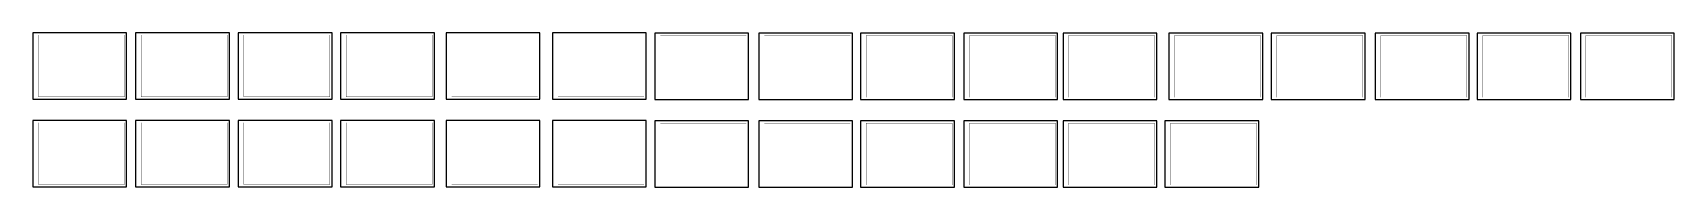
# Model space of a CAD drawing. Extents: x 380662 to 384336, y 3073712 to 3075492.
# Drawn here: x 380662 to 384336, y 3073712 to 3074058 of the extents above; entities that cross this region are included whole.
import ezdxf

# ---------------------------------------------------------------- set-up
doc = ezdxf.new("R2010")
doc.units = 0
doc.header["$LTSCALE"] = 0.5
doc.layers.add('TWT_TITLE', color=7, linetype='CONTINUOUS')

msp = doc.modelspace()

# ---------------------------------------------------------------- linework, layer by layer
at = {"layer": 'TWT_TITLE', "linetype": 'Continuous'}
for points in [[(380662, 3073909), (380872, 3073909), (380872, 3074057.5), (380662, 3074057.5)], [(380892, 3073909), (381102, 3073909), (381102, 3074057.5), (380892, 3074057.5)], [(381122, 3073909), (381332, 3073909), (381332, 3074057.5), (381122, 3074057.5)], [(381351, 3073909), (381561, 3073909), (381561, 3074057.5), (381351, 3074057.5)], [(381587, 3073909), (381797, 3073909), (381797, 3074057.5), (381587, 3074057.5)], [(381825, 3073909), (382035, 3073909), (382035, 3074057.5), (381825, 3074057.5)], [(382054, 3073908), (382264, 3073908), (382264, 3074056.5), (382054, 3074056.5)], [(382287, 3073908), (382497, 3073908), (382497, 3074056.5), (382287, 3074056.5)], [(382515, 3073908), (382725, 3073908), (382725, 3074056.5), (382515, 3074056.5)], [(382746, 3073908), (382956, 3073908), (382956, 3074056.5), (382746, 3074056.5)], [(382968, 3073908), (383178, 3073908), (383178, 3074056.5), (382968, 3074056.5)], [(383205, 3073908), (383415, 3073908), (383415, 3074056.5), (383205, 3074056.5)], [(383434, 3073908), (383644, 3073908), (383644, 3074056.5), (383434, 3074056.5)], [(383667, 3073908), (383877, 3073908), (383877, 3074056.5), (383667, 3074056.5)], [(383895, 3073908), (384105, 3073908), (384105, 3074056.5), (383895, 3074056.5)], [(384126, 3073908), (384336, 3073908), (384336, 3074056.5), (384126, 3074056.5)], [(380662, 3073712.5), (380872, 3073712.5), (380872, 3073861), (380662, 3073861)], [(380892, 3073712.5), (381102, 3073712.5), (381102, 3073861), (380892, 3073861)], [(381122, 3073712.5), (381332, 3073712.5), (381332, 3073861), (381122, 3073861)], [(381351, 3073712.5), (381561, 3073712.5), (381561, 3073861), (381351, 3073861)], [(381587, 3073712.5), (381797, 3073712.5), (381797, 3073861), (381587, 3073861)], [(381825, 3073712.5), (382035, 3073712.5), (382035, 3073861), (381825, 3073861)], [(382054, 3073711.5), (382264, 3073711.5), (382264, 3073860), (382054, 3073860)], [(382287, 3073711.5), (382497, 3073711.5), (382497, 3073860), (382287, 3073860)], [(382515, 3073711.5), (382725, 3073711.5), (382725, 3073860), (382515, 3073860)], [(382746, 3073711.5), (382956, 3073711.5), (382956, 3073860), (382746, 3073860)], [(382968, 3073711.5), (383178, 3073711.5), (383178, 3073860), (382968, 3073860)], [(383196, 3073711.5), (383406, 3073711.5), (383406, 3073860), (383196, 3073860)]]:
    msp.add_lwpolyline(points, close=True, dxfattribs=at)
at = {"layer": 'TWT_TITLE', "linetype": 'Continuous', "const_width": 0.5}
for points in [[(380674.5, 3073914), (380867, 3073914), (380867, 3074052.5), (380674.5, 3074052.5)], [(380904.5, 3073914), (381097, 3073914), (381097, 3074052.5), (380904.5, 3074052.5)], [(381134.5, 3073914), (381327, 3073914), (381327, 3074052.5), (381134.5, 3074052.5)], [(381363.5, 3073914), (381556, 3073914), (381556, 3074052.5), (381363.5, 3074052.5)], [(381599.5, 3073914), (381792, 3073914), (381792, 3074052.5), (381599.5, 3074052.5)], [(381837.5, 3073914), (382030, 3073914), (382030, 3074052.5), (381837.5, 3074052.5)], [(382066.5, 3073913), (382259, 3073913), (382259, 3074051.5), (382066.5, 3074051.5)], [(382299.5, 3073913), (382492, 3073913), (382492, 3074051.5), (382299.5, 3074051.5)], [(382527.5, 3073913), (382720, 3073913), (382720, 3074051.5), (382527.5, 3074051.5)], [(382758.5, 3073913), (382951, 3073913), (382951, 3074051.5), (382758.5, 3074051.5)], [(382980.5, 3073913), (383173, 3073913), (383173, 3074051.5), (382980.5, 3074051.5)], [(383217.5, 3073913), (383410, 3073913), (383410, 3074051.5), (383217.5, 3074051.5)], [(383446.5, 3073913), (383639, 3073913), (383639, 3074051.5), (383446.5, 3074051.5)], [(383679.5, 3073913), (383872, 3073913), (383872, 3074051.5), (383679.5, 3074051.5)], [(383907.5, 3073913), (384100, 3073913), (384100, 3074051.5), (383907.5, 3074051.5)], [(384138.5, 3073913), (384331, 3073913), (384331, 3074051.5), (384138.5, 3074051.5)], [(380674.5, 3073717.5), (380867, 3073717.5), (380867, 3073856), (380674.5, 3073856)], [(380904.5, 3073717.5), (381097, 3073717.5), (381097, 3073856), (380904.5, 3073856)], [(381134.5, 3073717.5), (381327, 3073717.5), (381327, 3073856), (381134.5, 3073856)], [(381363.5, 3073717.5), (381556, 3073717.5), (381556, 3073856), (381363.5, 3073856)], [(381599.5, 3073717.5), (381792, 3073717.5), (381792, 3073856), (381599.5, 3073856)], [(381837.5, 3073717.5), (382030, 3073717.5), (382030, 3073856), (381837.5, 3073856)], [(382066.5, 3073716.5), (382259, 3073716.5), (382259, 3073855), (382066.5, 3073855)], [(382299.5, 3073716.5), (382492, 3073716.5), (382492, 3073855), (382299.5, 3073855)], [(382527.5, 3073716.5), (382720, 3073716.5), (382720, 3073855), (382527.5, 3073855)], [(382758.5, 3073716.5), (382951, 3073716.5), (382951, 3073855), (382758.5, 3073855)], [(382980.5, 3073716.5), (383173, 3073716.5), (383173, 3073855), (382980.5, 3073855)], [(383208.5, 3073716.5), (383401, 3073716.5), (383401, 3073855), (383208.5, 3073855)]]:
    msp.add_lwpolyline(points, close=True, dxfattribs=at)
at = {"layer": 'TWT_TITLE', "linetype": 'Continuous', "const_width": 0.4}
for points in [[(380867, 3073914), (380867, 3074052.5)], [(381097, 3073914), (381097, 3074052.5)], [(381327, 3073914), (381327, 3074052.5)], [(381556, 3073914), (381556, 3074052.5)], [(381792, 3073914), (381792, 3074052.5)], [(382030, 3073914), (382030, 3074052.5)], [(382259, 3073913), (382259, 3074051.5)], [(382492, 3073913), (382492, 3074051.5)], [(382720, 3073913), (382720, 3074051.5)], [(382951, 3073913), (382951, 3074051.5)], [(383173, 3073913), (383173, 3074051.5)], [(383410, 3073913), (383410, 3074051.5)], [(383639, 3073913), (383639, 3074051.5)], [(383872, 3073913), (383872, 3074051.5)], [(384100, 3073913), (384100, 3074051.5)], [(384331, 3073913), (384331, 3074051.5)], [(380867, 3073717.5), (380867, 3073856)], [(381327, 3073717.5), (381327, 3073856)], [(381556, 3073717.5), (381556, 3073856)], [(381792, 3073717.5), (381792, 3073856)], [(382030, 3073717.5), (382030, 3073856)], [(382259, 3073716.5), (382259, 3073855)], [(382492, 3073716.5), (382492, 3073855)], [(382720, 3073716.5), (382720, 3073855)], [(382951, 3073716.5), (382951, 3073855)], [(383173, 3073716.5), (383173, 3073855)], [(383401, 3073716.5), (383401, 3073855)]]:
    msp.add_lwpolyline(points, dxfattribs=at)

doc.saveas('drawing.dxf')
